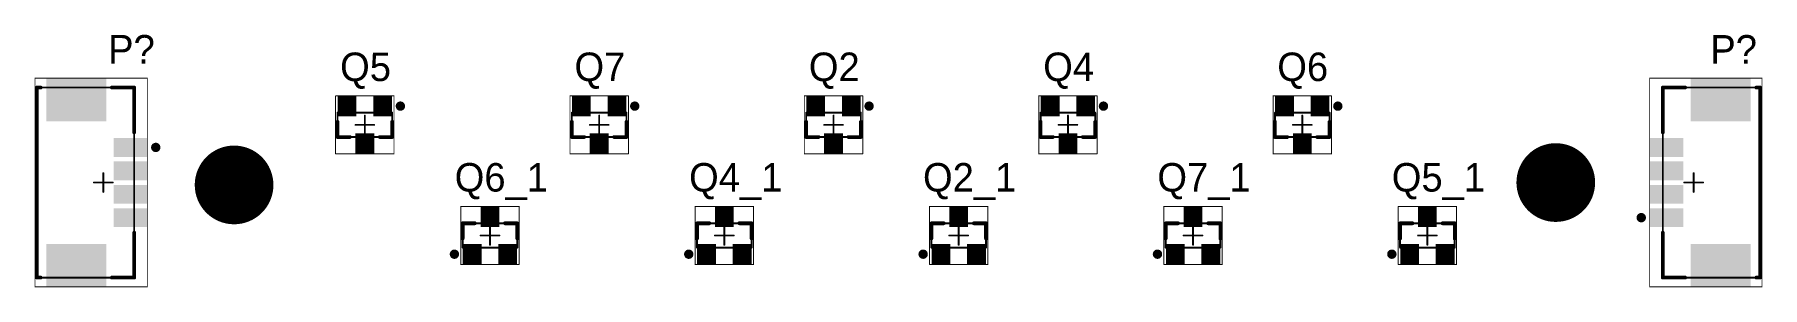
# Model space of a CAD drawing. Header units: millimetres. Extents: x 0 to 92.3, y -0.1 to 13.4.
import ezdxf

# ---------------------------------------------------------------- set-up
doc = ezdxf.new("R2010")
doc.units = ezdxf.units.MM
for name, color, linetype in [('BottomLayer', 5, 'Continuous'), ('BottomSolder', 6, 'Continuous'), ('Mechanical13', 56, 'Continuous'), ('Mechanical15', 56, 'Continuous'), ('MultiLayer', 9, 'Continuous'), ('PadHoleLayer', 156, 'Continuous'), ('TopLayer', 1, 'Continuous'), ('TopOverlay', 2, 'Continuous'), ('TopPaste', 8, 'Continuous'), ('TopSolder', 216, 'Continuous')]:
    doc.layers.add(name, color=color, linetype=linetype)

msp = doc.modelspace()

# ---------------------------------------------------------------- texts
at = {"layer": 'TopOverlay'}
for s, p in [('P?', (3.939, 11.816)), ('P?', (89.535, 11.811)), ('Q5', (16.332, 10.878)), ('Q7', (28.853, 10.878)), ('Q2', (41.374, 10.878)), ('Q4', (53.894, 10.878)), ('Q6', (66.4, 10.878)), ('Q6_1', (22.454, 4.978)), ('Q4_1', (34.976, 4.978)), ('Q2_1', (47.473, 4.978)), ('Q7_1', (59.995, 4.978)), ('Q5_1', (72.517, 4.978))]:
    msp.add_text(s, height=1.524, dxfattribs=at).set_placement(p)

# ---------------------------------------------------------------- blocks, each defined once
blk = doc.blocks.new('ONSC_SOT_23_3_318_08_V_1')
at = {"layer": 'Mechanical13', "const_width": 0.1}
for points in [[(-0.65, 1.46), (-0.65, -1.46)], [(-0.65, 1.46), (0.65, 1.46)], [(0.65, 1.46), (0.65, -1.46)], [(-0.65, -1.46), (0.65, -1.46)]]:
    blk.add_lwpolyline(points, dxfattribs=at)
at = {"layer": 'Mechanical13', "const_width": 0.05}
for points in [[(-0.675, 1.46, 1), (-0.625, 1.46, 1)], [(-0.675, 1.46, 1), (-0.625, 1.46, 1)], [(0.625, 1.46, 1), (0.675, 1.46, 1)], [(0.625, 1.46, 1), (0.675, 1.46, 1)], [(-0.675, -1.46, 1), (-0.625, -1.46, 1)], [(-0.675, -1.46, 1), (-0.625, -1.46, 1)], [(0.625, -1.46, 1), (0.675, -1.46, 1)], [(0.625, -1.46, 1), (0.675, -1.46, 1)]]:
    blk.add_lwpolyline(points, format="xyb", close=True, dxfattribs=at)
at = {"layer": 'Mechanical15'}
for points, const_width in [([(-1.55, 1.56), (-1.55, -1.56)], 0.05), ([(-1.55, 1.56), (1.55, 1.56)], 0.05), ([(1.55, 1.56), (1.55, -1.56)], 0.05), ([(-0.5, 0), (0.5, 0)], 0.1), ([(0, 0.5), (0, -0.5)], 0.1), ([(-1.55, -1.56), (1.55, -1.56)], 0.05)]:
    blk.add_lwpolyline(points, dxfattribs=dict(at, const_width=const_width))
for points, const_width in [([(-1.562, 1.56, 1), (-1.538, 1.56, 1)], 0.025), ([(-1.562, 1.56, 1), (-1.538, 1.56, 1)], 0.025), ([(1.538, 1.56, 1), (1.562, 1.56, 1)], 0.025), ([(1.538, 1.56, 1), (1.562, 1.56, 1)], 0.025), ([(-0.525, 0, 1), (-0.475, 0, 1)], 0.05), ([(-0.025, 0.5, 1), (0.025, 0.5, 1)], 0.05), ([(0.475, 0, 1), (0.525, 0, 1)], 0.05), ([(-0.025, -0.5, 1), (0.025, -0.5, 1)], 0.05), ([(-1.562, -1.56, 1), (-1.538, -1.56, 1)], 0.025), ([(-1.562, -1.56, 1), (-1.538, -1.56, 1)], 0.025), ([(1.538, -1.56, 1), (1.562, -1.56, 1)], 0.025), ([(1.538, -1.56, 1), (1.562, -1.56, 1)], 0.025)]:
    blk.add_lwpolyline(points, format="xyb", close=True, dxfattribs=dict(at, const_width=const_width))
at = {"layer": 'TopLayer'}
for points in [[(-0.55, 0.55), (-0.55, 1.35), (-1.45, 0.55), (-1.45, 1.35)], [(1.45, -0.4), (1.45, 0.4), (0.55, -0.4), (0.55, 0.4)], [(-0.55, -1.35), (-0.55, -0.55), (-1.45, -1.35), (-1.45, -0.55)]]:
    blk.add_solid(points, dxfattribs=at)
at = {"layer": 'TopOverlay'}
for points, const_width in [([(-0.875, 1.9, 1), (-1.125, 1.9, 1)], 0.25), ([(-1.188, 1.9, 1), (-1.063, 1.9, 1)], 0.125), ([(-0.937, 1.9, 1), (-0.813, 1.9, 1)], 0.125), ([(-0.215, 1.46, 1), (-0.115, 1.46, 1)], 0.1), ([(0.6, 1.46, 1), (0.7, 1.46, 1)], 0.1), ([(0.6, 1.46, 1), (0.7, 1.46, 1)], 0.1), ([(0.6, 0.8, 1), (0.7, 0.8, 1)], 0.1), ([(0.6, -0.8, 1), (0.7, -0.8, 1)], 0.1), ([(-0.215, -1.46, 1), (-0.115, -1.46, 1)], 0.1), ([(0.6, -1.46, 1), (0.7, -1.46, 1)], 0.1), ([(0.6, -1.46, 1), (0.7, -1.46, 1)], 0.1)]:
    blk.add_lwpolyline(points, format="xyb", close=True, dxfattribs=dict(at, const_width=const_width))
at = {"layer": 'TopOverlay', "const_width": 0.2}
for points in [[(-0.165, 1.46), (0.65, 1.46)], [(0.65, 1.46), (0.65, 0.8)], [(0.65, -0.8), (0.65, -1.46)], [(-0.165, -1.46), (0.65, -1.46)]]:
    blk.add_lwpolyline(points, dxfattribs=at)
at = {"layer": 'TopPaste'}
for points in [[(-0.55, 0.55), (-0.55, 1.35), (-1.45, 0.55), (-1.45, 1.35)], [(1.45, -0.4), (1.45, 0.4), (0.55, -0.4), (0.55, 0.4)], [(-0.55, -1.35), (-0.55, -0.55), (-1.45, -1.35), (-1.45, -0.55)]]:
    blk.add_solid(points, dxfattribs=at)
at = {"layer": 'TopSolder'}
for points in [[(-0.448, 0.448), (-0.448, 1.452), (-1.552, 0.448), (-1.552, 1.452)], [(1.552, -0.502), (1.552, 0.502), (0.448, -0.502), (0.448, 0.502)], [(-0.448, -1.452), (-0.448, -0.448), (-1.552, -1.452), (-1.552, -0.448)]]:
    blk.add_solid(points, dxfattribs=at)
blk = doc.blocks.new('ONSC_SOT_23_3_318_08_V_2')
at = {"layer": 'Mechanical13', "const_width": 0.1}
for points in [[(-0.65, 1.46), (-0.65, -1.46)], [(-0.65, 1.46), (0.65, 1.46)], [(0.65, 1.46), (0.65, -1.46)], [(-0.65, -1.46), (0.65, -1.46)]]:
    blk.add_lwpolyline(points, dxfattribs=at)
at = {"layer": 'Mechanical13', "const_width": 0.05}
for points in [[(-0.675, 1.46, 1), (-0.625, 1.46, 1)], [(-0.675, 1.46, 1), (-0.625, 1.46, 1)], [(0.625, 1.46, 1), (0.675, 1.46, 1)], [(0.625, 1.46, 1), (0.675, 1.46, 1)], [(-0.675, -1.46, 1), (-0.625, -1.46, 1)], [(-0.675, -1.46, 1), (-0.625, -1.46, 1)], [(0.625, -1.46, 1), (0.675, -1.46, 1)], [(0.625, -1.46, 1), (0.675, -1.46, 1)]]:
    blk.add_lwpolyline(points, format="xyb", close=True, dxfattribs=at)
at = {"layer": 'Mechanical15'}
for points, const_width in [([(-1.55, 1.56), (-1.55, -1.56)], 0.05), ([(-1.55, 1.56), (1.55, 1.56)], 0.05), ([(1.55, 1.56), (1.55, -1.56)], 0.05), ([(-0.5, 0), (0.5, 0)], 0.1), ([(0, 0.5), (0, -0.5)], 0.1), ([(-1.55, -1.56), (1.55, -1.56)], 0.05)]:
    blk.add_lwpolyline(points, dxfattribs=dict(at, const_width=const_width))
for points, const_width in [([(-1.562, 1.56, 1), (-1.538, 1.56, 1)], 0.025), ([(-1.562, 1.56, 1), (-1.538, 1.56, 1)], 0.025), ([(1.538, 1.56, 1), (1.562, 1.56, 1)], 0.025), ([(1.538, 1.56, 1), (1.562, 1.56, 1)], 0.025), ([(-0.525, 0, 1), (-0.475, 0, 1)], 0.05), ([(-0.025, 0.5, 1), (0.025, 0.5, 1)], 0.05), ([(0.475, 0, 1), (0.525, 0, 1)], 0.05), ([(-0.025, -0.5, 1), (0.025, -0.5, 1)], 0.05), ([(-1.562, -1.56, 1), (-1.538, -1.56, 1)], 0.025), ([(-1.562, -1.56, 1), (-1.538, -1.56, 1)], 0.025), ([(1.538, -1.56, 1), (1.562, -1.56, 1)], 0.025), ([(1.538, -1.56, 1), (1.562, -1.56, 1)], 0.025)]:
    blk.add_lwpolyline(points, format="xyb", close=True, dxfattribs=dict(at, const_width=const_width))
at = {"layer": 'TopLayer'}
for points in [[(-0.55, 0.55), (-0.55, 1.35), (-1.45, 0.55), (-1.45, 1.35)], [(1.45, -0.4), (1.45, 0.4), (0.55, -0.4), (0.55, 0.4)], [(-0.55, -1.35), (-0.55, -0.55), (-1.45, -1.35), (-1.45, -0.55)]]:
    blk.add_solid(points, dxfattribs=at)
at = {"layer": 'TopOverlay'}
for points, const_width in [([(-0.875, 1.9, 1), (-1.125, 1.9, 1)], 0.25), ([(-1.188, 1.9, 1), (-1.063, 1.9, 1)], 0.125), ([(-0.937, 1.9, 1), (-0.813, 1.9, 1)], 0.125), ([(-0.215, 1.46, 1), (-0.115, 1.46, 1)], 0.1), ([(0.6, 1.46, 1), (0.7, 1.46, 1)], 0.1), ([(0.6, 1.46, 1), (0.7, 1.46, 1)], 0.1), ([(0.6, 0.8, 1), (0.7, 0.8, 1)], 0.1), ([(0.6, -0.8, 1), (0.7, -0.8, 1)], 0.1), ([(-0.215, -1.46, 1), (-0.115, -1.46, 1)], 0.1), ([(0.6, -1.46, 1), (0.7, -1.46, 1)], 0.1), ([(0.6, -1.46, 1), (0.7, -1.46, 1)], 0.1)]:
    blk.add_lwpolyline(points, format="xyb", close=True, dxfattribs=dict(at, const_width=const_width))
at = {"layer": 'TopOverlay', "const_width": 0.2}
for points in [[(-0.165, 1.46), (0.65, 1.46)], [(0.65, 1.46), (0.65, 0.8)], [(0.65, -0.8), (0.65, -1.46)], [(-0.165, -1.46), (0.65, -1.46)]]:
    blk.add_lwpolyline(points, dxfattribs=at)
at = {"layer": 'TopPaste'}
for points in [[(-0.55, 0.55), (-0.55, 1.35), (-1.45, 0.55), (-1.45, 1.35)], [(1.45, -0.4), (1.45, 0.4), (0.55, -0.4), (0.55, 0.4)], [(-0.55, -1.35), (-0.55, -0.55), (-1.45, -1.35), (-1.45, -0.55)]]:
    blk.add_solid(points, dxfattribs=at)
at = {"layer": 'TopSolder'}
for points in [[(-0.448, 0.448), (-0.448, 1.452), (-1.552, 0.448), (-1.552, 1.452)], [(1.552, -0.502), (1.552, 0.502), (0.448, -0.502), (0.448, 0.502)], [(-0.448, -1.452), (-0.448, -0.448), (-1.552, -1.452), (-1.552, -0.448)]]:
    blk.add_solid(points, dxfattribs=at)
blk = doc.blocks.new('ONSC_SOT_23_3_318_08_V_3')
at = {"layer": 'Mechanical13', "const_width": 0.1}
for points in [[(-0.65, 1.46), (-0.65, -1.46)], [(-0.65, 1.46), (0.65, 1.46)], [(0.65, 1.46), (0.65, -1.46)], [(-0.65, -1.46), (0.65, -1.46)]]:
    blk.add_lwpolyline(points, dxfattribs=at)
at = {"layer": 'Mechanical13', "const_width": 0.05}
for points in [[(-0.675, 1.46, 1), (-0.625, 1.46, 1)], [(-0.675, 1.46, 1), (-0.625, 1.46, 1)], [(0.625, 1.46, 1), (0.675, 1.46, 1)], [(0.625, 1.46, 1), (0.675, 1.46, 1)], [(-0.675, -1.46, 1), (-0.625, -1.46, 1)], [(-0.675, -1.46, 1), (-0.625, -1.46, 1)], [(0.625, -1.46, 1), (0.675, -1.46, 1)], [(0.625, -1.46, 1), (0.675, -1.46, 1)]]:
    blk.add_lwpolyline(points, format="xyb", close=True, dxfattribs=at)
at = {"layer": 'Mechanical15'}
for points, const_width in [([(-1.55, 1.56), (-1.55, -1.56)], 0.05), ([(-1.55, 1.56), (1.55, 1.56)], 0.05), ([(1.55, 1.56), (1.55, -1.56)], 0.05), ([(-0.5, 0), (0.5, 0)], 0.1), ([(0, 0.5), (0, -0.5)], 0.1), ([(-1.55, -1.56), (1.55, -1.56)], 0.05)]:
    blk.add_lwpolyline(points, dxfattribs=dict(at, const_width=const_width))
for points, const_width in [([(-1.562, 1.56, 1), (-1.538, 1.56, 1)], 0.025), ([(-1.562, 1.56, 1), (-1.538, 1.56, 1)], 0.025), ([(1.538, 1.56, 1), (1.562, 1.56, 1)], 0.025), ([(1.538, 1.56, 1), (1.562, 1.56, 1)], 0.025), ([(-0.525, 0, 1), (-0.475, 0, 1)], 0.05), ([(-0.025, 0.5, 1), (0.025, 0.5, 1)], 0.05), ([(0.475, 0, 1), (0.525, 0, 1)], 0.05), ([(-0.025, -0.5, 1), (0.025, -0.5, 1)], 0.05), ([(-1.562, -1.56, 1), (-1.538, -1.56, 1)], 0.025), ([(-1.562, -1.56, 1), (-1.538, -1.56, 1)], 0.025), ([(1.538, -1.56, 1), (1.562, -1.56, 1)], 0.025), ([(1.538, -1.56, 1), (1.562, -1.56, 1)], 0.025)]:
    blk.add_lwpolyline(points, format="xyb", close=True, dxfattribs=dict(at, const_width=const_width))
at = {"layer": 'TopLayer'}
for points in [[(-0.55, 0.55), (-0.55, 1.35), (-1.45, 0.55), (-1.45, 1.35)], [(1.45, -0.4), (1.45, 0.4), (0.55, -0.4), (0.55, 0.4)], [(-0.55, -1.35), (-0.55, -0.55), (-1.45, -1.35), (-1.45, -0.55)]]:
    blk.add_solid(points, dxfattribs=at)
at = {"layer": 'TopOverlay'}
for points, const_width in [([(-0.875, 1.9, 1), (-1.125, 1.9, 1)], 0.25), ([(-1.188, 1.9, 1), (-1.063, 1.9, 1)], 0.125), ([(-0.937, 1.9, 1), (-0.813, 1.9, 1)], 0.125), ([(-0.215, 1.46, 1), (-0.115, 1.46, 1)], 0.1), ([(0.6, 1.46, 1), (0.7, 1.46, 1)], 0.1), ([(0.6, 1.46, 1), (0.7, 1.46, 1)], 0.1), ([(0.6, 0.8, 1), (0.7, 0.8, 1)], 0.1), ([(0.6, -0.8, 1), (0.7, -0.8, 1)], 0.1), ([(-0.215, -1.46, 1), (-0.115, -1.46, 1)], 0.1), ([(0.6, -1.46, 1), (0.7, -1.46, 1)], 0.1), ([(0.6, -1.46, 1), (0.7, -1.46, 1)], 0.1)]:
    blk.add_lwpolyline(points, format="xyb", close=True, dxfattribs=dict(at, const_width=const_width))
at = {"layer": 'TopOverlay', "const_width": 0.2}
for points in [[(-0.165, 1.46), (0.65, 1.46)], [(0.65, 1.46), (0.65, 0.8)], [(0.65, -0.8), (0.65, -1.46)], [(-0.165, -1.46), (0.65, -1.46)]]:
    blk.add_lwpolyline(points, dxfattribs=at)
at = {"layer": 'TopPaste'}
for points in [[(-0.55, 0.55), (-0.55, 1.35), (-1.45, 0.55), (-1.45, 1.35)], [(1.45, -0.4), (1.45, 0.4), (0.55, -0.4), (0.55, 0.4)], [(-0.55, -1.35), (-0.55, -0.55), (-1.45, -1.35), (-1.45, -0.55)]]:
    blk.add_solid(points, dxfattribs=at)
at = {"layer": 'TopSolder'}
for points in [[(-0.448, 0.448), (-0.448, 1.452), (-1.552, 0.448), (-1.552, 1.452)], [(1.552, -0.502), (1.552, 0.502), (0.448, -0.502), (0.448, 0.502)], [(-0.448, -1.452), (-0.448, -0.448), (-1.552, -1.452), (-1.552, -0.448)]]:
    blk.add_solid(points, dxfattribs=at)
blk = doc.blocks.new('ONSC_SOT_23_3_318_08_V_4')
at = {"layer": 'Mechanical13', "const_width": 0.1}
for points in [[(-0.65, 1.46), (-0.65, -1.46)], [(-0.65, 1.46), (0.65, 1.46)], [(0.65, 1.46), (0.65, -1.46)], [(-0.65, -1.46), (0.65, -1.46)]]:
    blk.add_lwpolyline(points, dxfattribs=at)
at = {"layer": 'Mechanical13', "const_width": 0.05}
for points in [[(-0.675, 1.46, 1), (-0.625, 1.46, 1)], [(-0.675, 1.46, 1), (-0.625, 1.46, 1)], [(0.625, 1.46, 1), (0.675, 1.46, 1)], [(0.625, 1.46, 1), (0.675, 1.46, 1)], [(-0.675, -1.46, 1), (-0.625, -1.46, 1)], [(-0.675, -1.46, 1), (-0.625, -1.46, 1)], [(0.625, -1.46, 1), (0.675, -1.46, 1)], [(0.625, -1.46, 1), (0.675, -1.46, 1)]]:
    blk.add_lwpolyline(points, format="xyb", close=True, dxfattribs=at)
at = {"layer": 'Mechanical15'}
for points, const_width in [([(-1.55, 1.56), (-1.55, -1.56)], 0.05), ([(-1.55, 1.56), (1.55, 1.56)], 0.05), ([(1.55, 1.56), (1.55, -1.56)], 0.05), ([(-0.5, 0), (0.5, 0)], 0.1), ([(0, 0.5), (0, -0.5)], 0.1), ([(-1.55, -1.56), (1.55, -1.56)], 0.05)]:
    blk.add_lwpolyline(points, dxfattribs=dict(at, const_width=const_width))
for points, const_width in [([(-1.562, 1.56, 1), (-1.538, 1.56, 1)], 0.025), ([(-1.562, 1.56, 1), (-1.538, 1.56, 1)], 0.025), ([(1.538, 1.56, 1), (1.562, 1.56, 1)], 0.025), ([(1.538, 1.56, 1), (1.562, 1.56, 1)], 0.025), ([(-0.525, 0, 1), (-0.475, 0, 1)], 0.05), ([(-0.025, 0.5, 1), (0.025, 0.5, 1)], 0.05), ([(0.475, 0, 1), (0.525, 0, 1)], 0.05), ([(-0.025, -0.5, 1), (0.025, -0.5, 1)], 0.05), ([(-1.562, -1.56, 1), (-1.538, -1.56, 1)], 0.025), ([(-1.562, -1.56, 1), (-1.538, -1.56, 1)], 0.025), ([(1.538, -1.56, 1), (1.562, -1.56, 1)], 0.025), ([(1.538, -1.56, 1), (1.562, -1.56, 1)], 0.025)]:
    blk.add_lwpolyline(points, format="xyb", close=True, dxfattribs=dict(at, const_width=const_width))
at = {"layer": 'TopLayer'}
for points in [[(-0.55, 0.55), (-0.55, 1.35), (-1.45, 0.55), (-1.45, 1.35)], [(1.45, -0.4), (1.45, 0.4), (0.55, -0.4), (0.55, 0.4)], [(-0.55, -1.35), (-0.55, -0.55), (-1.45, -1.35), (-1.45, -0.55)]]:
    blk.add_solid(points, dxfattribs=at)
at = {"layer": 'TopOverlay'}
for points, const_width in [([(-0.875, 1.9, 1), (-1.125, 1.9, 1)], 0.25), ([(-1.188, 1.9, 1), (-1.063, 1.9, 1)], 0.125), ([(-0.937, 1.9, 1), (-0.813, 1.9, 1)], 0.125), ([(-0.215, 1.46, 1), (-0.115, 1.46, 1)], 0.1), ([(0.6, 1.46, 1), (0.7, 1.46, 1)], 0.1), ([(0.6, 1.46, 1), (0.7, 1.46, 1)], 0.1), ([(0.6, 0.8, 1), (0.7, 0.8, 1)], 0.1), ([(0.6, -0.8, 1), (0.7, -0.8, 1)], 0.1), ([(-0.215, -1.46, 1), (-0.115, -1.46, 1)], 0.1), ([(0.6, -1.46, 1), (0.7, -1.46, 1)], 0.1), ([(0.6, -1.46, 1), (0.7, -1.46, 1)], 0.1)]:
    blk.add_lwpolyline(points, format="xyb", close=True, dxfattribs=dict(at, const_width=const_width))
at = {"layer": 'TopOverlay', "const_width": 0.2}
for points in [[(-0.165, 1.46), (0.65, 1.46)], [(0.65, 1.46), (0.65, 0.8)], [(0.65, -0.8), (0.65, -1.46)], [(-0.165, -1.46), (0.65, -1.46)]]:
    blk.add_lwpolyline(points, dxfattribs=at)
at = {"layer": 'TopPaste'}
for points in [[(-0.55, 0.55), (-0.55, 1.35), (-1.45, 0.55), (-1.45, 1.35)], [(1.45, -0.4), (1.45, 0.4), (0.55, -0.4), (0.55, 0.4)], [(-0.55, -1.35), (-0.55, -0.55), (-1.45, -1.35), (-1.45, -0.55)]]:
    blk.add_solid(points, dxfattribs=at)
at = {"layer": 'TopSolder'}
for points in [[(-0.448, 0.448), (-0.448, 1.452), (-1.552, 0.448), (-1.552, 1.452)], [(1.552, -0.502), (1.552, 0.502), (0.448, -0.502), (0.448, 0.502)], [(-0.448, -1.452), (-0.448, -0.448), (-1.552, -1.452), (-1.552, -0.448)]]:
    blk.add_solid(points, dxfattribs=at)
blk = doc.blocks.new('ONSC_SOT_23_3_318_08_V_5')
at = {"layer": 'Mechanical13', "const_width": 0.1}
for points in [[(-0.65, 1.46), (-0.65, -1.46)], [(-0.65, 1.46), (0.65, 1.46)], [(0.65, 1.46), (0.65, -1.46)], [(-0.65, -1.46), (0.65, -1.46)]]:
    blk.add_lwpolyline(points, dxfattribs=at)
at = {"layer": 'Mechanical13', "const_width": 0.05}
for points in [[(-0.675, 1.46, 1), (-0.625, 1.46, 1)], [(-0.675, 1.46, 1), (-0.625, 1.46, 1)], [(0.625, 1.46, 1), (0.675, 1.46, 1)], [(0.625, 1.46, 1), (0.675, 1.46, 1)], [(-0.675, -1.46, 1), (-0.625, -1.46, 1)], [(-0.675, -1.46, 1), (-0.625, -1.46, 1)], [(0.625, -1.46, 1), (0.675, -1.46, 1)], [(0.625, -1.46, 1), (0.675, -1.46, 1)]]:
    blk.add_lwpolyline(points, format="xyb", close=True, dxfattribs=at)
at = {"layer": 'Mechanical15'}
for points, const_width in [([(-1.55, 1.56), (-1.55, -1.56)], 0.05), ([(-1.55, 1.56), (1.55, 1.56)], 0.05), ([(1.55, 1.56), (1.55, -1.56)], 0.05), ([(-0.5, 0), (0.5, 0)], 0.1), ([(0, 0.5), (0, -0.5)], 0.1), ([(-1.55, -1.56), (1.55, -1.56)], 0.05)]:
    blk.add_lwpolyline(points, dxfattribs=dict(at, const_width=const_width))
for points, const_width in [([(-1.562, 1.56, 1), (-1.538, 1.56, 1)], 0.025), ([(-1.562, 1.56, 1), (-1.538, 1.56, 1)], 0.025), ([(1.538, 1.56, 1), (1.562, 1.56, 1)], 0.025), ([(1.538, 1.56, 1), (1.562, 1.56, 1)], 0.025), ([(-0.525, 0, 1), (-0.475, 0, 1)], 0.05), ([(-0.025, 0.5, 1), (0.025, 0.5, 1)], 0.05), ([(0.475, 0, 1), (0.525, 0, 1)], 0.05), ([(-0.025, -0.5, 1), (0.025, -0.5, 1)], 0.05), ([(-1.562, -1.56, 1), (-1.538, -1.56, 1)], 0.025), ([(-1.562, -1.56, 1), (-1.538, -1.56, 1)], 0.025), ([(1.538, -1.56, 1), (1.562, -1.56, 1)], 0.025), ([(1.538, -1.56, 1), (1.562, -1.56, 1)], 0.025)]:
    blk.add_lwpolyline(points, format="xyb", close=True, dxfattribs=dict(at, const_width=const_width))
at = {"layer": 'TopLayer'}
for points in [[(-0.55, 0.55), (-0.55, 1.35), (-1.45, 0.55), (-1.45, 1.35)], [(1.45, -0.4), (1.45, 0.4), (0.55, -0.4), (0.55, 0.4)], [(-0.55, -1.35), (-0.55, -0.55), (-1.45, -1.35), (-1.45, -0.55)]]:
    blk.add_solid(points, dxfattribs=at)
at = {"layer": 'TopOverlay'}
for points, const_width in [([(-0.875, 1.9, 1), (-1.125, 1.9, 1)], 0.25), ([(-1.188, 1.9, 1), (-1.063, 1.9, 1)], 0.125), ([(-0.937, 1.9, 1), (-0.813, 1.9, 1)], 0.125), ([(-0.215, 1.46, 1), (-0.115, 1.46, 1)], 0.1), ([(0.6, 1.46, 1), (0.7, 1.46, 1)], 0.1), ([(0.6, 1.46, 1), (0.7, 1.46, 1)], 0.1), ([(0.6, 0.8, 1), (0.7, 0.8, 1)], 0.1), ([(0.6, -0.8, 1), (0.7, -0.8, 1)], 0.1), ([(-0.215, -1.46, 1), (-0.115, -1.46, 1)], 0.1), ([(0.6, -1.46, 1), (0.7, -1.46, 1)], 0.1), ([(0.6, -1.46, 1), (0.7, -1.46, 1)], 0.1)]:
    blk.add_lwpolyline(points, format="xyb", close=True, dxfattribs=dict(at, const_width=const_width))
at = {"layer": 'TopOverlay', "const_width": 0.2}
for points in [[(-0.165, 1.46), (0.65, 1.46)], [(0.65, 1.46), (0.65, 0.8)], [(0.65, -0.8), (0.65, -1.46)], [(-0.165, -1.46), (0.65, -1.46)]]:
    blk.add_lwpolyline(points, dxfattribs=at)
at = {"layer": 'TopPaste'}
for points in [[(-0.55, 0.55), (-0.55, 1.35), (-1.45, 0.55), (-1.45, 1.35)], [(1.45, -0.4), (1.45, 0.4), (0.55, -0.4), (0.55, 0.4)], [(-0.55, -1.35), (-0.55, -0.55), (-1.45, -1.35), (-1.45, -0.55)]]:
    blk.add_solid(points, dxfattribs=at)
at = {"layer": 'TopSolder'}
for points in [[(-0.448, 0.448), (-0.448, 1.452), (-1.552, 0.448), (-1.552, 1.452)], [(1.552, -0.502), (1.552, 0.502), (0.448, -0.502), (0.448, 0.502)], [(-0.448, -1.452), (-0.448, -0.448), (-1.552, -1.452), (-1.552, -0.448)]]:
    blk.add_solid(points, dxfattribs=at)
blk = doc.blocks.new('MOLEX_53261_0471_V_6')
at = {"layer": 'Mechanical13', "const_width": 0.1}
for points in [[(-5.075, 1.65), (-5.075, -3.55)], [(-5.075, 1.65), (5.075, 1.65)], [(5.075, 1.65), (5.075, -3.55)], [(-5.075, -3.55), (5.075, -3.55)]]:
    blk.add_lwpolyline(points, dxfattribs=at)
at = {"layer": 'Mechanical13', "const_width": 0.05}
for points in [[(-5.1, 1.65, 1), (-5.05, 1.65, 1)], [(-5.1, 1.65, 1), (-5.05, 1.65, 1)], [(5.05, 1.65, 1), (5.1, 1.65, 1)], [(5.05, 1.65, 1), (5.1, 1.65, 1)], [(-5.1, -3.55, 1), (-5.05, -3.55, 1)], [(-5.1, -3.55, 1), (-5.05, -3.55, 1)], [(5.05, -3.55, 1), (5.1, -3.55, 1)], [(5.05, -3.55, 1), (5.1, -3.55, 1)]]:
    blk.add_lwpolyline(points, format="xyb", close=True, dxfattribs=at)
at = {"layer": 'Mechanical15'}
for points, const_width in [([(-5.575, 2.35), (-5.575, -3.65)], 0.05), ([(-5.575, 2.35), (5.575, 2.35)], 0.05), ([(5.575, 2.35), (5.575, -3.65)], 0.05), ([(-0.5, 0), (0.5, 0)], 0.1), ([(0, 0.5), (0, -0.5)], 0.1), ([(-5.575, -3.65), (5.575, -3.65)], 0.05)]:
    blk.add_lwpolyline(points, dxfattribs=dict(at, const_width=const_width))
for points, const_width in [([(-5.587, 2.35, 1), (-5.563, 2.35, 1)], 0.025), ([(-5.587, 2.35, 1), (-5.563, 2.35, 1)], 0.025), ([(5.563, 2.35, 1), (5.587, 2.35, 1)], 0.025), ([(5.563, 2.35, 1), (5.587, 2.35, 1)], 0.025), ([(-0.525, 0, 1), (-0.475, 0, 1)], 0.05), ([(-0.025, 0.5, 1), (0.025, 0.5, 1)], 0.05), ([(0.475, 0, 1), (0.525, 0, 1)], 0.05), ([(-0.025, -0.5, 1), (0.025, -0.5, 1)], 0.05), ([(-5.587, -3.65, 1), (-5.563, -3.65, 1)], 0.025), ([(-5.587, -3.65, 1), (-5.563, -3.65, 1)], 0.025), ([(5.563, -3.65, 1), (5.587, -3.65, 1)], 0.025), ([(5.563, -3.65, 1), (5.587, -3.65, 1)], 0.025)]:
    blk.add_lwpolyline(points, format="xyb", close=True, dxfattribs=dict(at, const_width=const_width))
at = {"layer": 'TopLayer'}
for points in [[(-2.275, 0.65), (-1.475, 0.65), (-2.275, 2.25), (-1.475, 2.25)], [(-1.025, 0.65), (-0.225, 0.65), (-1.025, 2.25), (-0.225, 2.25)], [(0.225, 0.65), (1.025, 0.65), (0.225, 2.25), (1.025, 2.25)], [(1.475, 0.65), (2.275, 0.65), (1.475, 2.25), (2.275, 2.25)], [(-5.475, -2.95), (-3.375, -2.95), (-5.475, 0.05), (-3.375, 0.05)], [(5.475, 0.05), (3.375, 0.05), (5.475, -2.95), (3.375, -2.95)]]:
    blk.add_solid(points, dxfattribs=at)
at = {"layer": 'TopOverlay'}
for points, const_width in [([(-1.75, 2.8, 1), (-2, 2.8, 1)], 0.25), ([(-2.063, 2.8, 1), (-1.938, 2.8, 1)], 0.125), ([(-1.812, 2.8, 1), (-1.687, 2.8, 1)], 0.125), ([(-5.125, 1.65, 1), (-5.025, 1.65, 1)], 0.1), ([(-5.125, 1.65, 1), (-5.025, 1.65, 1)], 0.1), ([(-2.725, 1.65, 1), (-2.625, 1.65, 1)], 0.1), ([(2.625, 1.65, 1), (2.725, 1.65, 1)], 0.1), ([(5.025, 1.65, 1), (5.125, 1.65, 1)], 0.1), ([(5.025, 1.65, 1), (5.125, 1.65, 1)], 0.1), ([(-5.125, 0.45, 1), (-5.025, 0.45, 1)], 0.1), ([(5.025, 0.45, 1), (5.125, 0.45, 1)], 0.1), ([(-5.125, -3.35, 1), (-5.025, -3.35, 1)], 0.1), ([(-5.125, -3.55, 1), (-5.025, -3.55, 1)], 0.1), ([(-5.125, -3.55, 1), (-5.025, -3.55, 1)], 0.1), ([(5.025, -3.35, 1), (5.125, -3.35, 1)], 0.1), ([(5.025, -3.55, 1), (5.125, -3.55, 1)], 0.1), ([(5.025, -3.55, 1), (5.125, -3.55, 1)], 0.1)]:
    blk.add_lwpolyline(points, format="xyb", close=True, dxfattribs=dict(at, const_width=const_width))
at = {"layer": 'TopOverlay', "const_width": 0.2}
for points in [[(-5.075, 1.65), (-2.675, 1.65)], [(-5.075, 1.65), (-5.075, 0.45)], [(2.675, 1.65), (5.075, 1.65)], [(5.075, 1.65), (5.075, 0.45)], [(-5.075, -3.35), (-5.075, -3.55)], [(-5.075, -3.55), (5.075, -3.55)], [(5.075, -3.35), (5.075, -3.55)]]:
    blk.add_lwpolyline(points, dxfattribs=at)
at = {"layer": 'TopPaste'}
for points in [[(-2.275, 0.65), (-1.475, 0.65), (-2.275, 2.25), (-1.475, 2.25)], [(-1.025, 0.65), (-0.225, 0.65), (-1.025, 2.25), (-0.225, 2.25)], [(0.225, 0.65), (1.025, 0.65), (0.225, 2.25), (1.025, 2.25)], [(1.475, 0.65), (2.275, 0.65), (1.475, 2.25), (2.275, 2.25)], [(-5.475, -2.95), (-3.375, -2.95), (-5.475, 0.05), (-3.375, 0.05)], [(5.475, 0.05), (3.375, 0.05), (5.475, -2.95), (3.375, -2.95)]]:
    blk.add_solid(points, dxfattribs=at)
at = {"layer": 'TopSolder'}
for points in [[(-2.377, 0.548), (-1.373, 0.548), (-2.377, 2.352), (-1.373, 2.352)], [(-1.127, 0.548), (-0.123, 0.548), (-1.127, 2.352), (-0.123, 2.352)], [(0.123, 0.548), (1.127, 0.548), (0.123, 2.352), (1.127, 2.352)], [(1.373, 0.548), (2.377, 0.548), (1.373, 2.352), (2.377, 2.352)], [(-5.577, -3.052), (-3.273, -3.052), (-5.577, 0.152), (-3.273, 0.152)], [(5.577, 0.152), (3.273, 0.152), (5.577, -3.052), (3.273, -3.052)]]:
    blk.add_solid(points, dxfattribs=at)
blk = doc.blocks.new('MOLEX_53261_0471_V_7')
at = {"layer": 'Mechanical13', "const_width": 0.1}
for points in [[(-5.075, -3.55), (-5.075, 1.65)], [(5.075, 1.65), (-5.075, 1.65)], [(5.075, -3.55), (5.075, 1.65)], [(5.075, -3.55), (-5.075, -3.55)]]:
    blk.add_lwpolyline(points, dxfattribs=at)
at = {"layer": 'Mechanical13', "const_width": 0.05}
for points in [[(-5.1, 1.65, 1), (-5.05, 1.65, 1)], [(-5.1, 1.65, 1), (-5.05, 1.65, 1)], [(5.05, 1.65, 1), (5.1, 1.65, 1)], [(5.05, 1.65, 1), (5.1, 1.65, 1)], [(-5.1, -3.55, 1), (-5.05, -3.55, 1)], [(-5.1, -3.55, 1), (-5.05, -3.55, 1)], [(5.05, -3.55, 1), (5.1, -3.55, 1)], [(5.05, -3.55, 1), (5.1, -3.55, 1)]]:
    blk.add_lwpolyline(points, format="xyb", close=True, dxfattribs=at)
at = {"layer": 'Mechanical15'}
for points, const_width in [([(-5.575, -3.65), (-5.575, 2.35)], 0.05), ([(5.575, 2.35), (-5.575, 2.35)], 0.05), ([(5.575, -3.65), (5.575, 2.35)], 0.05), ([(0.5, 0), (-0.5, 0)], 0.1), ([(0, -0.5), (0, 0.5)], 0.1), ([(5.575, -3.65), (-5.575, -3.65)], 0.05)]:
    blk.add_lwpolyline(points, dxfattribs=dict(at, const_width=const_width))
for points, const_width in [([(-5.587, 2.35, 1), (-5.563, 2.35, 1)], 0.025), ([(-5.587, 2.35, 1), (-5.563, 2.35, 1)], 0.025), ([(5.563, 2.35, 1), (5.587, 2.35, 1)], 0.025), ([(5.563, 2.35, 1), (5.587, 2.35, 1)], 0.025), ([(-0.525, 0, 1), (-0.475, 0, 1)], 0.05), ([(-0.025, 0.5, 1), (0.025, 0.5, 1)], 0.05), ([(0.475, 0, 1), (0.525, 0, 1)], 0.05), ([(-0.025, -0.5, 1), (0.025, -0.5, 1)], 0.05), ([(-5.587, -3.65, 1), (-5.563, -3.65, 1)], 0.025), ([(-5.587, -3.65, 1), (-5.563, -3.65, 1)], 0.025), ([(5.563, -3.65, 1), (5.587, -3.65, 1)], 0.025), ([(5.563, -3.65, 1), (5.587, -3.65, 1)], 0.025)]:
    blk.add_lwpolyline(points, format="xyb", close=True, dxfattribs=dict(at, const_width=const_width))
at = {"layer": 'TopLayer'}
for points in [[(-2.275, 0.65), (-1.475, 0.65), (-2.275, 2.25), (-1.475, 2.25)], [(-1.025, 0.65), (-0.225, 0.65), (-1.025, 2.25), (-0.225, 2.25)], [(0.225, 0.65), (1.025, 0.65), (0.225, 2.25), (1.025, 2.25)], [(1.475, 0.65), (2.275, 0.65), (1.475, 2.25), (2.275, 2.25)], [(-5.475, -2.95), (-3.375, -2.95), (-5.475, 0.05), (-3.375, 0.05)], [(5.475, 0.05), (3.375, 0.05), (5.475, -2.95), (3.375, -2.95)]]:
    blk.add_solid(points, dxfattribs=at)
at = {"layer": 'TopOverlay'}
for points, const_width in [([(-1.75, 2.8, 1), (-2, 2.8, 1)], 0.25), ([(-2.063, 2.8, 1), (-1.938, 2.8, 1)], 0.125), ([(-1.812, 2.8, 1), (-1.687, 2.8, 1)], 0.125), ([(-5.125, 1.65, 1), (-5.025, 1.65, 1)], 0.1), ([(-5.125, 1.65, 1), (-5.025, 1.65, 1)], 0.1), ([(-2.725, 1.65, 1), (-2.625, 1.65, 1)], 0.1), ([(2.625, 1.65, 1), (2.725, 1.65, 1)], 0.1), ([(5.025, 1.65, 1), (5.125, 1.65, 1)], 0.1), ([(5.025, 1.65, 1), (5.125, 1.65, 1)], 0.1), ([(-5.125, 0.45, 1), (-5.025, 0.45, 1)], 0.1), ([(5.025, 0.45, 1), (5.125, 0.45, 1)], 0.1), ([(-5.125, -3.35, 1), (-5.025, -3.35, 1)], 0.1), ([(-5.125, -3.55, 1), (-5.025, -3.55, 1)], 0.1), ([(-5.125, -3.55, 1), (-5.025, -3.55, 1)], 0.1), ([(5.025, -3.35, 1), (5.125, -3.35, 1)], 0.1), ([(5.025, -3.55, 1), (5.125, -3.55, 1)], 0.1), ([(5.025, -3.55, 1), (5.125, -3.55, 1)], 0.1)]:
    blk.add_lwpolyline(points, format="xyb", close=True, dxfattribs=dict(at, const_width=const_width))
at = {"layer": 'TopOverlay', "const_width": 0.2}
for points in [[(-2.675, 1.65), (-5.075, 1.65)], [(-5.075, 0.45), (-5.075, 1.65)], [(5.075, 1.65), (2.675, 1.65)], [(5.075, 0.45), (5.075, 1.65)], [(-5.075, -3.55), (-5.075, -3.35)], [(5.075, -3.55), (-5.075, -3.55)], [(5.075, -3.55), (5.075, -3.35)]]:
    blk.add_lwpolyline(points, dxfattribs=at)
at = {"layer": 'TopPaste'}
for points in [[(-2.275, 0.65), (-1.475, 0.65), (-2.275, 2.25), (-1.475, 2.25)], [(-1.025, 0.65), (-0.225, 0.65), (-1.025, 2.25), (-0.225, 2.25)], [(0.225, 0.65), (1.025, 0.65), (0.225, 2.25), (1.025, 2.25)], [(1.475, 0.65), (2.275, 0.65), (1.475, 2.25), (2.275, 2.25)], [(-5.475, -2.95), (-3.375, -2.95), (-5.475, 0.05), (-3.375, 0.05)], [(5.475, 0.05), (3.375, 0.05), (5.475, -2.95), (3.375, -2.95)]]:
    blk.add_solid(points, dxfattribs=at)
at = {"layer": 'TopSolder'}
for points in [[(-2.377, 0.548), (-1.373, 0.548), (-2.377, 2.352), (-1.373, 2.352)], [(-1.127, 0.548), (-0.123, 0.548), (-1.127, 2.352), (-0.123, 2.352)], [(0.123, 0.548), (1.127, 0.548), (0.123, 2.352), (1.127, 2.352)], [(1.373, 0.548), (2.377, 0.548), (1.373, 2.352), (2.377, 2.352)], [(-5.577, -3.052), (-3.273, -3.052), (-5.577, 0.152), (-3.273, 0.152)], [(5.577, 0.152), (3.273, 0.152), (5.577, -3.052), (3.273, -3.052)]]:
    blk.add_solid(points, dxfattribs=at)
blk = doc.blocks.new('ONSC_SOT_23_3_318_08_V_8')
at = {"layer": 'Mechanical13', "const_width": 0.1}
for points in [[(-0.65, -1.46), (-0.65, 1.46)], [(0.65, 1.46), (-0.65, 1.46)], [(0.65, -1.46), (0.65, 1.46)], [(0.65, -1.46), (-0.65, -1.46)]]:
    blk.add_lwpolyline(points, dxfattribs=at)
at = {"layer": 'Mechanical13', "const_width": 0.05}
for points in [[(-0.675, 1.46, 1), (-0.625, 1.46, 1)], [(-0.675, 1.46, 1), (-0.625, 1.46, 1)], [(0.625, 1.46, 1), (0.675, 1.46, 1)], [(0.625, 1.46, 1), (0.675, 1.46, 1)], [(-0.675, -1.46, 1), (-0.625, -1.46, 1)], [(-0.675, -1.46, 1), (-0.625, -1.46, 1)], [(0.625, -1.46, 1), (0.675, -1.46, 1)], [(0.625, -1.46, 1), (0.675, -1.46, 1)]]:
    blk.add_lwpolyline(points, format="xyb", close=True, dxfattribs=at)
at = {"layer": 'Mechanical15'}
for points, const_width in [([(-1.55, -1.56), (-1.55, 1.56)], 0.05), ([(1.55, 1.56), (-1.55, 1.56)], 0.05), ([(1.55, -1.56), (1.55, 1.56)], 0.05), ([(0.5, 0), (-0.5, 0)], 0.1), ([(0, -0.5), (0, 0.5)], 0.1), ([(1.55, -1.56), (-1.55, -1.56)], 0.05)]:
    blk.add_lwpolyline(points, dxfattribs=dict(at, const_width=const_width))
for points, const_width in [([(-1.562, 1.56, 1), (-1.538, 1.56, 1)], 0.025), ([(-1.562, 1.56, 1), (-1.538, 1.56, 1)], 0.025), ([(1.538, 1.56, 1), (1.562, 1.56, 1)], 0.025), ([(1.538, 1.56, 1), (1.562, 1.56, 1)], 0.025), ([(-0.525, 0, 1), (-0.475, 0, 1)], 0.05), ([(-0.025, 0.5, 1), (0.025, 0.5, 1)], 0.05), ([(0.475, 0, 1), (0.525, 0, 1)], 0.05), ([(-0.025, -0.5, 1), (0.025, -0.5, 1)], 0.05), ([(-1.562, -1.56, 1), (-1.538, -1.56, 1)], 0.025), ([(-1.562, -1.56, 1), (-1.538, -1.56, 1)], 0.025), ([(1.538, -1.56, 1), (1.562, -1.56, 1)], 0.025), ([(1.538, -1.56, 1), (1.562, -1.56, 1)], 0.025)]:
    blk.add_lwpolyline(points, format="xyb", close=True, dxfattribs=dict(at, const_width=const_width))
at = {"layer": 'TopLayer'}
for points in [[(-0.55, 0.55), (-0.55, 1.35), (-1.45, 0.55), (-1.45, 1.35)], [(1.45, -0.4), (1.45, 0.4), (0.55, -0.4), (0.55, 0.4)], [(-0.55, -1.35), (-0.55, -0.55), (-1.45, -1.35), (-1.45, -0.55)]]:
    blk.add_solid(points, dxfattribs=at)
at = {"layer": 'TopOverlay'}
for points, const_width in [([(-0.875, 1.9, 1), (-1.125, 1.9, 1)], 0.25), ([(-1.188, 1.9, 1), (-1.063, 1.9, 1)], 0.125), ([(-0.937, 1.9, 1), (-0.813, 1.9, 1)], 0.125), ([(-0.215, 1.46, 1), (-0.115, 1.46, 1)], 0.1), ([(0.6, 1.46, 1), (0.7, 1.46, 1)], 0.1), ([(0.6, 1.46, 1), (0.7, 1.46, 1)], 0.1), ([(0.6, 0.8, 1), (0.7, 0.8, 1)], 0.1), ([(0.6, -0.8, 1), (0.7, -0.8, 1)], 0.1), ([(-0.215, -1.46, 1), (-0.115, -1.46, 1)], 0.1), ([(0.6, -1.46, 1), (0.7, -1.46, 1)], 0.1), ([(0.6, -1.46, 1), (0.7, -1.46, 1)], 0.1)]:
    blk.add_lwpolyline(points, format="xyb", close=True, dxfattribs=dict(at, const_width=const_width))
at = {"layer": 'TopOverlay', "const_width": 0.2}
for points in [[(0.65, 1.46), (-0.165, 1.46)], [(0.65, 0.8), (0.65, 1.46)], [(0.65, -1.46), (0.65, -0.8)], [(0.65, -1.46), (-0.165, -1.46)]]:
    blk.add_lwpolyline(points, dxfattribs=at)
at = {"layer": 'TopPaste'}
for points in [[(-0.55, 0.55), (-0.55, 1.35), (-1.45, 0.55), (-1.45, 1.35)], [(1.45, -0.4), (1.45, 0.4), (0.55, -0.4), (0.55, 0.4)], [(-0.55, -1.35), (-0.55, -0.55), (-1.45, -1.35), (-1.45, -0.55)]]:
    blk.add_solid(points, dxfattribs=at)
at = {"layer": 'TopSolder'}
for points in [[(-0.448, 0.448), (-0.448, 1.452), (-1.552, 0.448), (-1.552, 1.452)], [(1.552, -0.502), (1.552, 0.502), (0.448, -0.502), (0.448, 0.502)], [(-0.448, -1.452), (-0.448, -0.448), (-1.552, -1.452), (-1.552, -0.448)]]:
    blk.add_solid(points, dxfattribs=at)
blk = doc.blocks.new('ONSC_SOT_23_3_318_08_V_9')
at = {"layer": 'Mechanical13', "const_width": 0.1}
for points in [[(-0.65, -1.46), (-0.65, 1.46)], [(0.65, 1.46), (-0.65, 1.46)], [(0.65, -1.46), (0.65, 1.46)], [(0.65, -1.46), (-0.65, -1.46)]]:
    blk.add_lwpolyline(points, dxfattribs=at)
at = {"layer": 'Mechanical13', "const_width": 0.05}
for points in [[(-0.675, 1.46, 1), (-0.625, 1.46, 1)], [(-0.675, 1.46, 1), (-0.625, 1.46, 1)], [(0.625, 1.46, 1), (0.675, 1.46, 1)], [(0.625, 1.46, 1), (0.675, 1.46, 1)], [(-0.675, -1.46, 1), (-0.625, -1.46, 1)], [(-0.675, -1.46, 1), (-0.625, -1.46, 1)], [(0.625, -1.46, 1), (0.675, -1.46, 1)], [(0.625, -1.46, 1), (0.675, -1.46, 1)]]:
    blk.add_lwpolyline(points, format="xyb", close=True, dxfattribs=at)
at = {"layer": 'Mechanical15'}
for points, const_width in [([(-1.55, -1.56), (-1.55, 1.56)], 0.05), ([(1.55, 1.56), (-1.55, 1.56)], 0.05), ([(1.55, -1.56), (1.55, 1.56)], 0.05), ([(0.5, 0), (-0.5, 0)], 0.1), ([(0, -0.5), (0, 0.5)], 0.1), ([(1.55, -1.56), (-1.55, -1.56)], 0.05)]:
    blk.add_lwpolyline(points, dxfattribs=dict(at, const_width=const_width))
for points, const_width in [([(-1.562, 1.56, 1), (-1.538, 1.56, 1)], 0.025), ([(-1.562, 1.56, 1), (-1.538, 1.56, 1)], 0.025), ([(1.538, 1.56, 1), (1.562, 1.56, 1)], 0.025), ([(1.538, 1.56, 1), (1.562, 1.56, 1)], 0.025), ([(-0.525, 0, 1), (-0.475, 0, 1)], 0.05), ([(-0.025, 0.5, 1), (0.025, 0.5, 1)], 0.05), ([(0.475, 0, 1), (0.525, 0, 1)], 0.05), ([(-0.025, -0.5, 1), (0.025, -0.5, 1)], 0.05), ([(-1.562, -1.56, 1), (-1.538, -1.56, 1)], 0.025), ([(-1.562, -1.56, 1), (-1.538, -1.56, 1)], 0.025), ([(1.538, -1.56, 1), (1.562, -1.56, 1)], 0.025), ([(1.538, -1.56, 1), (1.562, -1.56, 1)], 0.025)]:
    blk.add_lwpolyline(points, format="xyb", close=True, dxfattribs=dict(at, const_width=const_width))
at = {"layer": 'TopLayer'}
for points in [[(-0.55, 0.55), (-0.55, 1.35), (-1.45, 0.55), (-1.45, 1.35)], [(1.45, -0.4), (1.45, 0.4), (0.55, -0.4), (0.55, 0.4)], [(-0.55, -1.35), (-0.55, -0.55), (-1.45, -1.35), (-1.45, -0.55)]]:
    blk.add_solid(points, dxfattribs=at)
at = {"layer": 'TopOverlay'}
for points, const_width in [([(-0.875, 1.9, 1), (-1.125, 1.9, 1)], 0.25), ([(-1.188, 1.9, 1), (-1.063, 1.9, 1)], 0.125), ([(-0.937, 1.9, 1), (-0.813, 1.9, 1)], 0.125), ([(-0.215, 1.46, 1), (-0.115, 1.46, 1)], 0.1), ([(0.6, 1.46, 1), (0.7, 1.46, 1)], 0.1), ([(0.6, 1.46, 1), (0.7, 1.46, 1)], 0.1), ([(0.6, 0.8, 1), (0.7, 0.8, 1)], 0.1), ([(0.6, -0.8, 1), (0.7, -0.8, 1)], 0.1), ([(-0.215, -1.46, 1), (-0.115, -1.46, 1)], 0.1), ([(0.6, -1.46, 1), (0.7, -1.46, 1)], 0.1), ([(0.6, -1.46, 1), (0.7, -1.46, 1)], 0.1)]:
    blk.add_lwpolyline(points, format="xyb", close=True, dxfattribs=dict(at, const_width=const_width))
at = {"layer": 'TopOverlay', "const_width": 0.2}
for points in [[(0.65, 1.46), (-0.165, 1.46)], [(0.65, 0.8), (0.65, 1.46)], [(0.65, -1.46), (0.65, -0.8)], [(0.65, -1.46), (-0.165, -1.46)]]:
    blk.add_lwpolyline(points, dxfattribs=at)
at = {"layer": 'TopPaste'}
for points in [[(-0.55, 0.55), (-0.55, 1.35), (-1.45, 0.55), (-1.45, 1.35)], [(1.45, -0.4), (1.45, 0.4), (0.55, -0.4), (0.55, 0.4)], [(-0.55, -1.35), (-0.55, -0.55), (-1.45, -1.35), (-1.45, -0.55)]]:
    blk.add_solid(points, dxfattribs=at)
at = {"layer": 'TopSolder'}
for points in [[(-0.448, 0.448), (-0.448, 1.452), (-1.552, 0.448), (-1.552, 1.452)], [(1.552, -0.502), (1.552, 0.502), (0.448, -0.502), (0.448, 0.502)], [(-0.448, -1.452), (-0.448, -0.448), (-1.552, -1.452), (-1.552, -0.448)]]:
    blk.add_solid(points, dxfattribs=at)
blk = doc.blocks.new('ONSC_SOT_23_3_318_08_V_10')
at = {"layer": 'Mechanical13', "const_width": 0.1}
for points in [[(-0.65, -1.46), (-0.65, 1.46)], [(0.65, 1.46), (-0.65, 1.46)], [(0.65, -1.46), (0.65, 1.46)], [(0.65, -1.46), (-0.65, -1.46)]]:
    blk.add_lwpolyline(points, dxfattribs=at)
at = {"layer": 'Mechanical13', "const_width": 0.05}
for points in [[(-0.675, 1.46, 1), (-0.625, 1.46, 1)], [(-0.675, 1.46, 1), (-0.625, 1.46, 1)], [(0.625, 1.46, 1), (0.675, 1.46, 1)], [(0.625, 1.46, 1), (0.675, 1.46, 1)], [(-0.675, -1.46, 1), (-0.625, -1.46, 1)], [(-0.675, -1.46, 1), (-0.625, -1.46, 1)], [(0.625, -1.46, 1), (0.675, -1.46, 1)], [(0.625, -1.46, 1), (0.675, -1.46, 1)]]:
    blk.add_lwpolyline(points, format="xyb", close=True, dxfattribs=at)
at = {"layer": 'Mechanical15'}
for points, const_width in [([(-1.55, -1.56), (-1.55, 1.56)], 0.05), ([(1.55, 1.56), (-1.55, 1.56)], 0.05), ([(1.55, -1.56), (1.55, 1.56)], 0.05), ([(0.5, 0), (-0.5, 0)], 0.1), ([(0, -0.5), (0, 0.5)], 0.1), ([(1.55, -1.56), (-1.55, -1.56)], 0.05)]:
    blk.add_lwpolyline(points, dxfattribs=dict(at, const_width=const_width))
for points, const_width in [([(-1.562, 1.56, 1), (-1.538, 1.56, 1)], 0.025), ([(-1.562, 1.56, 1), (-1.538, 1.56, 1)], 0.025), ([(1.538, 1.56, 1), (1.562, 1.56, 1)], 0.025), ([(1.538, 1.56, 1), (1.562, 1.56, 1)], 0.025), ([(-0.525, 0, 1), (-0.475, 0, 1)], 0.05), ([(-0.025, 0.5, 1), (0.025, 0.5, 1)], 0.05), ([(0.475, 0, 1), (0.525, 0, 1)], 0.05), ([(-0.025, -0.5, 1), (0.025, -0.5, 1)], 0.05), ([(-1.562, -1.56, 1), (-1.538, -1.56, 1)], 0.025), ([(-1.562, -1.56, 1), (-1.538, -1.56, 1)], 0.025), ([(1.538, -1.56, 1), (1.562, -1.56, 1)], 0.025), ([(1.538, -1.56, 1), (1.562, -1.56, 1)], 0.025)]:
    blk.add_lwpolyline(points, format="xyb", close=True, dxfattribs=dict(at, const_width=const_width))
at = {"layer": 'TopLayer'}
for points in [[(-0.55, 0.55), (-0.55, 1.35), (-1.45, 0.55), (-1.45, 1.35)], [(1.45, -0.4), (1.45, 0.4), (0.55, -0.4), (0.55, 0.4)], [(-0.55, -1.35), (-0.55, -0.55), (-1.45, -1.35), (-1.45, -0.55)]]:
    blk.add_solid(points, dxfattribs=at)
at = {"layer": 'TopOverlay'}
for points, const_width in [([(-0.875, 1.9, 1), (-1.125, 1.9, 1)], 0.25), ([(-1.188, 1.9, 1), (-1.063, 1.9, 1)], 0.125), ([(-0.937, 1.9, 1), (-0.813, 1.9, 1)], 0.125), ([(-0.215, 1.46, 1), (-0.115, 1.46, 1)], 0.1), ([(0.6, 1.46, 1), (0.7, 1.46, 1)], 0.1), ([(0.6, 1.46, 1), (0.7, 1.46, 1)], 0.1), ([(0.6, 0.8, 1), (0.7, 0.8, 1)], 0.1), ([(0.6, -0.8, 1), (0.7, -0.8, 1)], 0.1), ([(-0.215, -1.46, 1), (-0.115, -1.46, 1)], 0.1), ([(0.6, -1.46, 1), (0.7, -1.46, 1)], 0.1), ([(0.6, -1.46, 1), (0.7, -1.46, 1)], 0.1)]:
    blk.add_lwpolyline(points, format="xyb", close=True, dxfattribs=dict(at, const_width=const_width))
at = {"layer": 'TopOverlay', "const_width": 0.2}
for points in [[(0.65, 1.46), (-0.165, 1.46)], [(0.65, 0.8), (0.65, 1.46)], [(0.65, -1.46), (0.65, -0.8)], [(0.65, -1.46), (-0.165, -1.46)]]:
    blk.add_lwpolyline(points, dxfattribs=at)
at = {"layer": 'TopPaste'}
for points in [[(-0.55, 0.55), (-0.55, 1.35), (-1.45, 0.55), (-1.45, 1.35)], [(1.45, -0.4), (1.45, 0.4), (0.55, -0.4), (0.55, 0.4)], [(-0.55, -1.35), (-0.55, -0.55), (-1.45, -1.35), (-1.45, -0.55)]]:
    blk.add_solid(points, dxfattribs=at)
at = {"layer": 'TopSolder'}
for points in [[(-0.448, 0.448), (-0.448, 1.452), (-1.552, 0.448), (-1.552, 1.452)], [(1.552, -0.502), (1.552, 0.502), (0.448, -0.502), (0.448, 0.502)], [(-0.448, -1.452), (-0.448, -0.448), (-1.552, -1.452), (-1.552, -0.448)]]:
    blk.add_solid(points, dxfattribs=at)
blk = doc.blocks.new('ONSC_SOT_23_3_318_08_V_11')
at = {"layer": 'Mechanical13', "const_width": 0.1}
for points in [[(-0.65, -1.46), (-0.65, 1.46)], [(0.65, 1.46), (-0.65, 1.46)], [(0.65, -1.46), (0.65, 1.46)], [(0.65, -1.46), (-0.65, -1.46)]]:
    blk.add_lwpolyline(points, dxfattribs=at)
at = {"layer": 'Mechanical13', "const_width": 0.05}
for points in [[(-0.675, 1.46, 1), (-0.625, 1.46, 1)], [(-0.675, 1.46, 1), (-0.625, 1.46, 1)], [(0.625, 1.46, 1), (0.675, 1.46, 1)], [(0.625, 1.46, 1), (0.675, 1.46, 1)], [(-0.675, -1.46, 1), (-0.625, -1.46, 1)], [(-0.675, -1.46, 1), (-0.625, -1.46, 1)], [(0.625, -1.46, 1), (0.675, -1.46, 1)], [(0.625, -1.46, 1), (0.675, -1.46, 1)]]:
    blk.add_lwpolyline(points, format="xyb", close=True, dxfattribs=at)
at = {"layer": 'Mechanical15'}
for points, const_width in [([(-1.55, -1.56), (-1.55, 1.56)], 0.05), ([(1.55, 1.56), (-1.55, 1.56)], 0.05), ([(1.55, -1.56), (1.55, 1.56)], 0.05), ([(0.5, 0), (-0.5, 0)], 0.1), ([(0, -0.5), (0, 0.5)], 0.1), ([(1.55, -1.56), (-1.55, -1.56)], 0.05)]:
    blk.add_lwpolyline(points, dxfattribs=dict(at, const_width=const_width))
for points, const_width in [([(-1.562, 1.56, 1), (-1.538, 1.56, 1)], 0.025), ([(-1.562, 1.56, 1), (-1.538, 1.56, 1)], 0.025), ([(1.538, 1.56, 1), (1.562, 1.56, 1)], 0.025), ([(1.538, 1.56, 1), (1.562, 1.56, 1)], 0.025), ([(-0.525, 0, 1), (-0.475, 0, 1)], 0.05), ([(-0.025, 0.5, 1), (0.025, 0.5, 1)], 0.05), ([(0.475, 0, 1), (0.525, 0, 1)], 0.05), ([(-0.025, -0.5, 1), (0.025, -0.5, 1)], 0.05), ([(-1.562, -1.56, 1), (-1.538, -1.56, 1)], 0.025), ([(-1.562, -1.56, 1), (-1.538, -1.56, 1)], 0.025), ([(1.538, -1.56, 1), (1.562, -1.56, 1)], 0.025), ([(1.538, -1.56, 1), (1.562, -1.56, 1)], 0.025)]:
    blk.add_lwpolyline(points, format="xyb", close=True, dxfattribs=dict(at, const_width=const_width))
at = {"layer": 'TopLayer'}
for points in [[(-0.55, 0.55), (-0.55, 1.35), (-1.45, 0.55), (-1.45, 1.35)], [(1.45, -0.4), (1.45, 0.4), (0.55, -0.4), (0.55, 0.4)], [(-0.55, -1.35), (-0.55, -0.55), (-1.45, -1.35), (-1.45, -0.55)]]:
    blk.add_solid(points, dxfattribs=at)
at = {"layer": 'TopOverlay'}
for points, const_width in [([(-0.875, 1.9, 1), (-1.125, 1.9, 1)], 0.25), ([(-1.188, 1.9, 1), (-1.063, 1.9, 1)], 0.125), ([(-0.937, 1.9, 1), (-0.813, 1.9, 1)], 0.125), ([(-0.215, 1.46, 1), (-0.115, 1.46, 1)], 0.1), ([(0.6, 1.46, 1), (0.7, 1.46, 1)], 0.1), ([(0.6, 1.46, 1), (0.7, 1.46, 1)], 0.1), ([(0.6, 0.8, 1), (0.7, 0.8, 1)], 0.1), ([(0.6, -0.8, 1), (0.7, -0.8, 1)], 0.1), ([(-0.215, -1.46, 1), (-0.115, -1.46, 1)], 0.1), ([(0.6, -1.46, 1), (0.7, -1.46, 1)], 0.1), ([(0.6, -1.46, 1), (0.7, -1.46, 1)], 0.1)]:
    blk.add_lwpolyline(points, format="xyb", close=True, dxfattribs=dict(at, const_width=const_width))
at = {"layer": 'TopOverlay', "const_width": 0.2}
for points in [[(0.65, 1.46), (-0.165, 1.46)], [(0.65, 0.8), (0.65, 1.46)], [(0.65, -1.46), (0.65, -0.8)], [(0.65, -1.46), (-0.165, -1.46)]]:
    blk.add_lwpolyline(points, dxfattribs=at)
at = {"layer": 'TopPaste'}
for points in [[(-0.55, 0.55), (-0.55, 1.35), (-1.45, 0.55), (-1.45, 1.35)], [(1.45, -0.4), (1.45, 0.4), (0.55, -0.4), (0.55, 0.4)], [(-0.55, -1.35), (-0.55, -0.55), (-1.45, -1.35), (-1.45, -0.55)]]:
    blk.add_solid(points, dxfattribs=at)
at = {"layer": 'TopSolder'}
for points in [[(-0.448, 0.448), (-0.448, 1.452), (-1.552, 0.448), (-1.552, 1.452)], [(1.552, -0.502), (1.552, 0.502), (0.448, -0.502), (0.448, 0.502)], [(-0.448, -1.452), (-0.448, -0.448), (-1.552, -1.452), (-1.552, -0.448)]]:
    blk.add_solid(points, dxfattribs=at)
blk = doc.blocks.new('ONSC_SOT_23_3_318_08_V_12')
at = {"layer": 'Mechanical13', "const_width": 0.1}
for points in [[(-0.65, -1.46), (-0.65, 1.46)], [(0.65, 1.46), (-0.65, 1.46)], [(0.65, -1.46), (0.65, 1.46)], [(0.65, -1.46), (-0.65, -1.46)]]:
    blk.add_lwpolyline(points, dxfattribs=at)
at = {"layer": 'Mechanical13', "const_width": 0.05}
for points in [[(-0.675, 1.46, 1), (-0.625, 1.46, 1)], [(-0.675, 1.46, 1), (-0.625, 1.46, 1)], [(0.625, 1.46, 1), (0.675, 1.46, 1)], [(0.625, 1.46, 1), (0.675, 1.46, 1)], [(-0.675, -1.46, 1), (-0.625, -1.46, 1)], [(-0.675, -1.46, 1), (-0.625, -1.46, 1)], [(0.625, -1.46, 1), (0.675, -1.46, 1)], [(0.625, -1.46, 1), (0.675, -1.46, 1)]]:
    blk.add_lwpolyline(points, format="xyb", close=True, dxfattribs=at)
at = {"layer": 'Mechanical15'}
for points, const_width in [([(-1.55, -1.56), (-1.55, 1.56)], 0.05), ([(1.55, 1.56), (-1.55, 1.56)], 0.05), ([(1.55, -1.56), (1.55, 1.56)], 0.05), ([(0.5, 0), (-0.5, 0)], 0.1), ([(0, -0.5), (0, 0.5)], 0.1), ([(1.55, -1.56), (-1.55, -1.56)], 0.05)]:
    blk.add_lwpolyline(points, dxfattribs=dict(at, const_width=const_width))
for points, const_width in [([(-1.562, 1.56, 1), (-1.538, 1.56, 1)], 0.025), ([(-1.562, 1.56, 1), (-1.538, 1.56, 1)], 0.025), ([(1.538, 1.56, 1), (1.562, 1.56, 1)], 0.025), ([(1.538, 1.56, 1), (1.562, 1.56, 1)], 0.025), ([(-0.525, 0, 1), (-0.475, 0, 1)], 0.05), ([(-0.025, 0.5, 1), (0.025, 0.5, 1)], 0.05), ([(0.475, 0, 1), (0.525, 0, 1)], 0.05), ([(-0.025, -0.5, 1), (0.025, -0.5, 1)], 0.05), ([(-1.562, -1.56, 1), (-1.538, -1.56, 1)], 0.025), ([(-1.562, -1.56, 1), (-1.538, -1.56, 1)], 0.025), ([(1.538, -1.56, 1), (1.562, -1.56, 1)], 0.025), ([(1.538, -1.56, 1), (1.562, -1.56, 1)], 0.025)]:
    blk.add_lwpolyline(points, format="xyb", close=True, dxfattribs=dict(at, const_width=const_width))
at = {"layer": 'TopLayer'}
for points in [[(-0.55, 0.55), (-0.55, 1.35), (-1.45, 0.55), (-1.45, 1.35)], [(1.45, -0.4), (1.45, 0.4), (0.55, -0.4), (0.55, 0.4)], [(-0.55, -1.35), (-0.55, -0.55), (-1.45, -1.35), (-1.45, -0.55)]]:
    blk.add_solid(points, dxfattribs=at)
at = {"layer": 'TopOverlay'}
for points, const_width in [([(-0.875, 1.9, 1), (-1.125, 1.9, 1)], 0.25), ([(-1.188, 1.9, 1), (-1.063, 1.9, 1)], 0.125), ([(-0.937, 1.9, 1), (-0.813, 1.9, 1)], 0.125), ([(-0.215, 1.46, 1), (-0.115, 1.46, 1)], 0.1), ([(0.6, 1.46, 1), (0.7, 1.46, 1)], 0.1), ([(0.6, 1.46, 1), (0.7, 1.46, 1)], 0.1), ([(0.6, 0.8, 1), (0.7, 0.8, 1)], 0.1), ([(0.6, -0.8, 1), (0.7, -0.8, 1)], 0.1), ([(-0.215, -1.46, 1), (-0.115, -1.46, 1)], 0.1), ([(0.6, -1.46, 1), (0.7, -1.46, 1)], 0.1), ([(0.6, -1.46, 1), (0.7, -1.46, 1)], 0.1)]:
    blk.add_lwpolyline(points, format="xyb", close=True, dxfattribs=dict(at, const_width=const_width))
at = {"layer": 'TopOverlay', "const_width": 0.2}
for points in [[(0.65, 1.46), (-0.165, 1.46)], [(0.65, 0.8), (0.65, 1.46)], [(0.65, -1.46), (0.65, -0.8)], [(0.65, -1.46), (-0.165, -1.46)]]:
    blk.add_lwpolyline(points, dxfattribs=at)
at = {"layer": 'TopPaste'}
for points in [[(-0.55, 0.55), (-0.55, 1.35), (-1.45, 0.55), (-1.45, 1.35)], [(1.45, -0.4), (1.45, 0.4), (0.55, -0.4), (0.55, 0.4)], [(-0.55, -1.35), (-0.55, -0.55), (-1.45, -1.35), (-1.45, -0.55)]]:
    blk.add_solid(points, dxfattribs=at)
at = {"layer": 'TopSolder'}
for points in [[(-0.448, 0.448), (-0.448, 1.452), (-1.552, 0.448), (-1.552, 1.452)], [(1.552, -0.502), (1.552, 0.502), (0.448, -0.502), (0.448, 0.502)], [(-0.448, -1.452), (-0.448, -0.448), (-1.552, -1.452), (-1.552, -0.448)]]:
    blk.add_solid(points, dxfattribs=at)

# ---------------------------------------------------------------- linework, layer by layer
at = {"layer": 'BottomLayer', "const_width": 2}
for points in [[(80.28, 5.461, 1), (82.28, 5.461, 1)], [(9.668, 5.334, 1), (11.668, 5.334, 1)]]:
    msp.add_lwpolyline(points, format="xyb", close=True, dxfattribs=at)
at = {"layer": 'BottomSolder', "const_width": 2.102}
for points in [[(9.617, 5.334, 1), (11.719, 5.334, 1)], [(80.229, 5.461, 1), (82.331, 5.461, 1)]]:
    msp.add_lwpolyline(points, format="xyb", close=True, dxfattribs=at)
at = {"layer": 'MultiLayer', "const_width": 2}
for points in [[(80.28, 5.461, 1), (82.28, 5.461, 1)], [(9.668, 5.334, 1), (11.668, 5.334, 1)]]:
    msp.add_lwpolyline(points, format="xyb", close=True, dxfattribs=at)
at = {"layer": 'PadHoleLayer', "const_width": 1.2}
for points in [[(10.068, 5.334, 1), (11.268, 5.334, 1)], [(80.68, 5.461, 1), (81.88, 5.461, 1)]]:
    msp.add_lwpolyline(points, format="xyb", close=True, dxfattribs=at)
at = {"layer": 'TopLayer', "const_width": 2}
for points in [[(80.28, 5.461, 1), (82.28, 5.461, 1)], [(9.668, 5.334, 1), (11.668, 5.334, 1)]]:
    msp.add_lwpolyline(points, format="xyb", close=True, dxfattribs=at)
at = {"layer": 'TopSolder', "const_width": 2.102}
for points in [[(9.617, 5.334, 1), (11.719, 5.334, 1)], [(80.229, 5.461, 1), (82.331, 5.461, 1)]]:
    msp.add_lwpolyline(points, format="xyb", close=True, dxfattribs=at)

# ---------------------------------------------------------------- block references
for name, p, rotation in [('MOLEX_53261_0471_V_7', (3.683, 5.461), 270), ('MOLEX_53261_0471_V_6', (88.646, 5.461), 90), ('ONSC_SOT_23_3_318_08_V_10', (17.653, 8.541), 270), ('ONSC_SOT_23_3_318_08_V_8', (30.174, 8.541), 270), ('ONSC_SOT_23_3_318_08_V_12', (42.694, 8.541), 270), ('ONSC_SOT_23_3_318_08_V_11', (55.215, 8.541), 270), ('ONSC_SOT_23_3_318_08_V_9', (67.736, 8.541), 270), ('ONSC_SOT_23_3_318_08_V_4', (24.339, 2.635), 90), ('ONSC_SOT_23_3_318_08_V_2', (36.86, 2.635), 90), ('ONSC_SOT_23_3_318_08_V_1', (49.381, 2.635), 90), ('ONSC_SOT_23_3_318_08_V_5', (61.901, 2.635), 90), ('ONSC_SOT_23_3_318_08_V_3', (74.422, 2.635), 90)]:
    msp.add_blockref(name, p, dxfattribs=dict(rotation=rotation))

msp.set_redraw_order([(e.dxf.handle, doc.entitydb.next_handle()) for e in msp.query("TEXT MTEXT ATTDEF DIMENSION ARC_DIMENSION")])  # texts and dimensions are drawn at this point

doc.saveas('drawing.dxf')
